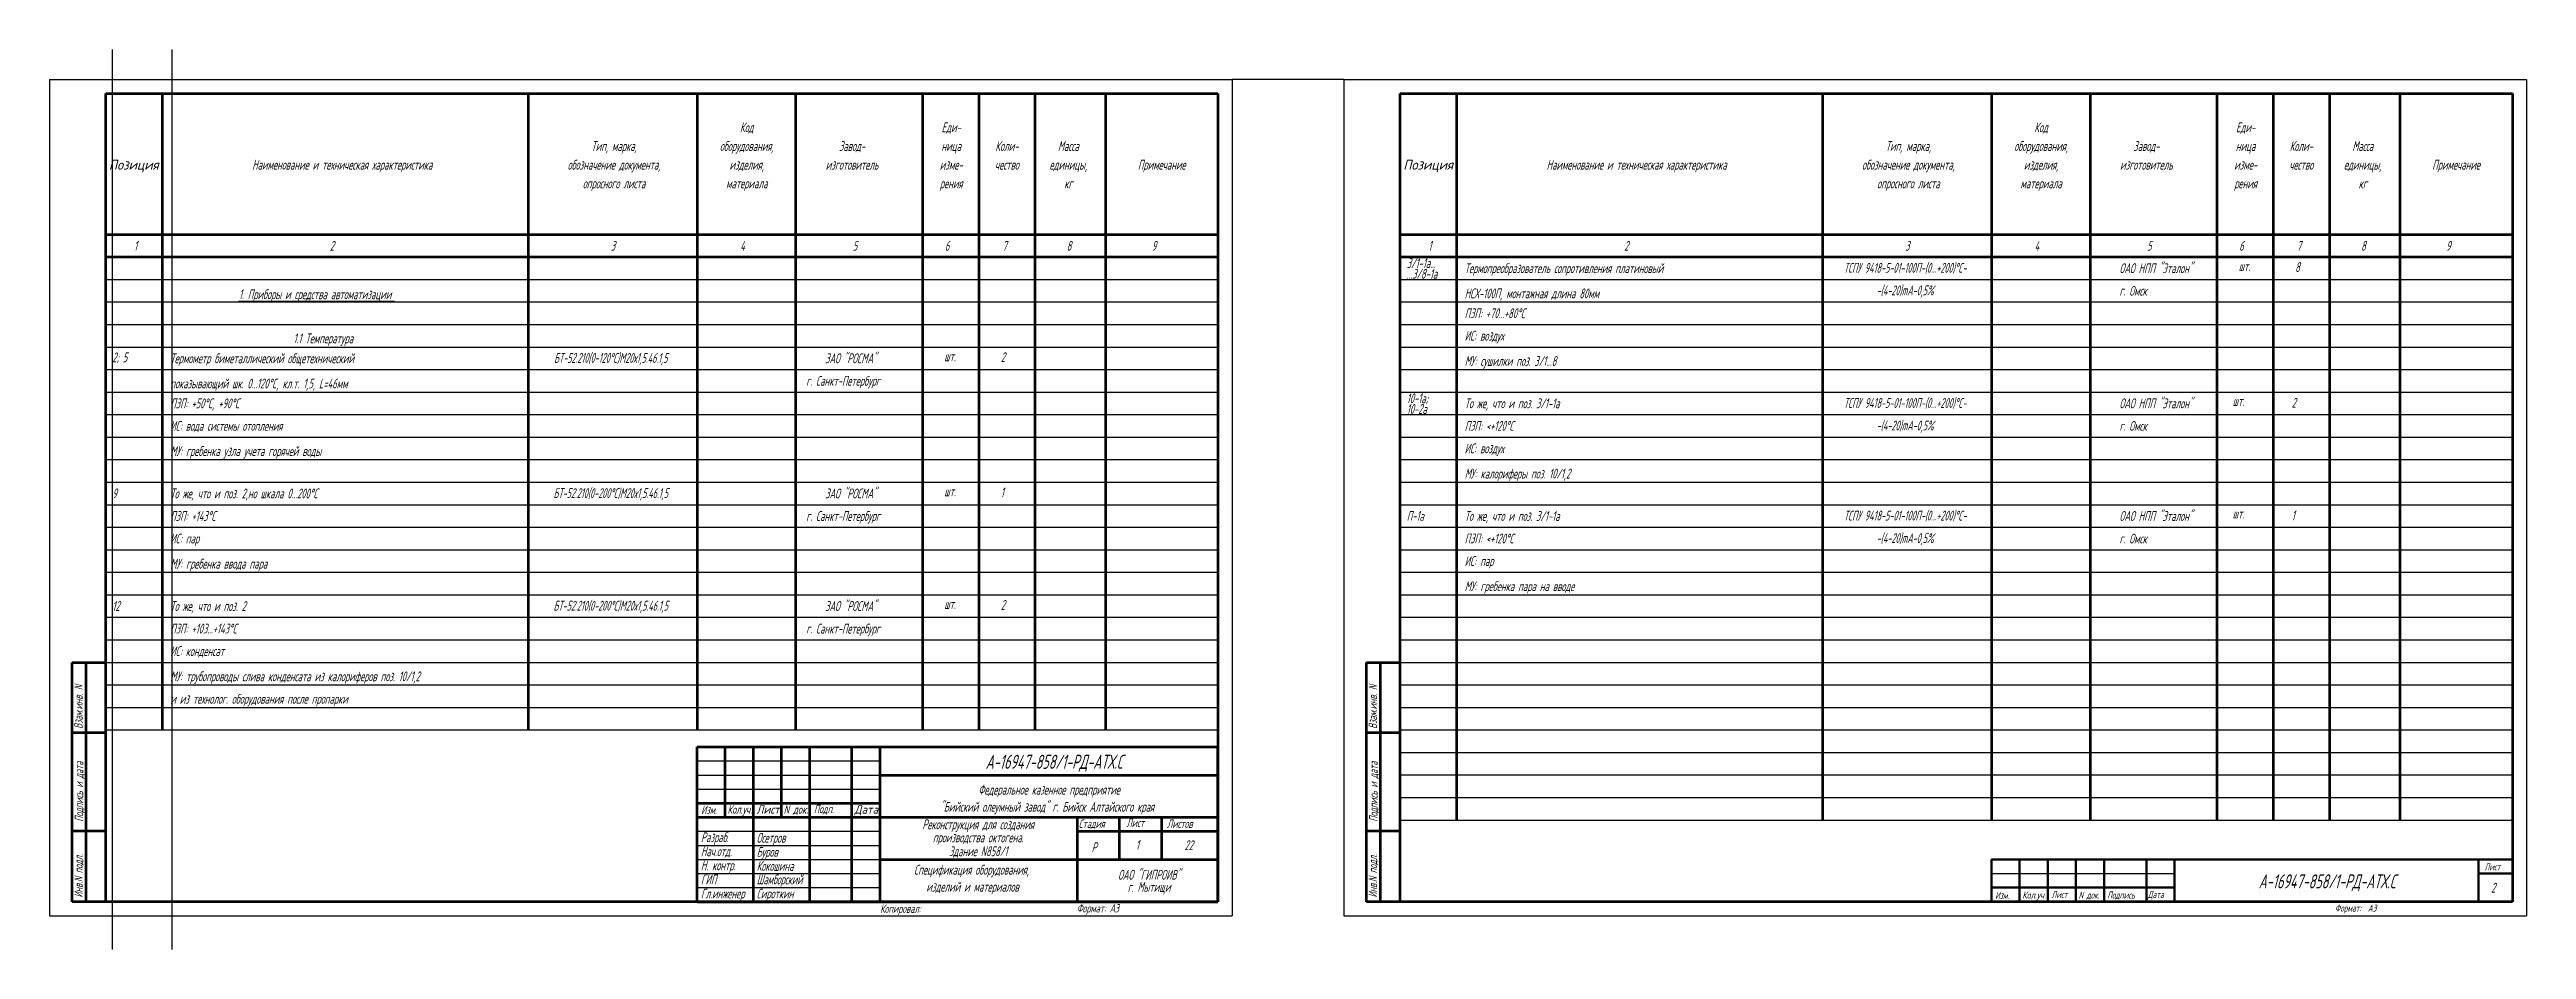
# Model space of a CAD drawing. Header units: millimetres. Extents: x -680 to 9204, y -4430 to 7779.
# Drawn here: x -233 to 646, y -3992 to -3672 of the extents above; entities that cross this region are included whole.
import ezdxf
from ezdxf.enums import TextEntityAlignment as Align

# ---------------------------------------------------------------- set-up
doc = ezdxf.new("R2010")
doc.units = ezdxf.units.MM
doc.layers.get('Defpoints').update_dxf_attribs({"color": 33})
for name, color, linetype, lineweight in [('Обводка', 6, 'Continuous', 25), ('Связи', 95, 'Continuous', 25), ('Текст_КИП', 2, 'Continuous', 25)]:
    doc.layers.add(name, color=color, linetype=linetype, lineweight=lineweight)
doc.styles.add('Simplex', font='simplex.shx', dxfattribs={"width": 0.7, "oblique": 15})

msp = doc.modelspace()

# ---------------------------------------------------------------- texts
at = {"layer": 'Текст_КИП', "style": 'Simplex', "oblique": 15, "width": 0.6}
for s, p in [('Код', (14.218, -3701.852)), ('Еди-', (86.836, -3701.852)), ('Код', (473.945, -3701.852)), ('Еди-', (546.562, -3701.852)), ('Наименование и техническая характеристика', (-129.436, -3715.152)), ('обозначение документа,', (-32.911, -3715.152)), ('Тип, марка,', (-32.911, -3708.502)), ('оборудования,', (14.218, -3708.502)), ('изделия,', (14.218, -3715.152)), ('изготовитель', (51.618, -3715.152)), ('Завод-', (51.618, -3708.502)), ('изме-', (86.836, -3715.152)), ('ница', (86.836, -3708.502)), ('Коли-', (106.618, -3708.502)), ('Масса', (128.453, -3708.502)), ('Примечание', (161.618, -3715.152)), ('Наименование и техническая характеристика', (330.291, -3715.152)), ('обозначение документа,', (426.816, -3715.152)), ('Тип, марка,', (426.816, -3708.502)), ('оборудования,', (473.945, -3708.502)), ('изделия,', (473.945, -3715.152)), ('изготовитель', (511.344, -3715.152)), ('Завод-', (511.344, -3708.502)), ('изме-', (546.562, -3715.152)), ('ница', (546.562, -3708.502)), ('Коли-', (566.344, -3708.502)), ('Масса', (588.18, -3708.502)), ('Примечание', (621.344, -3715.152)), ('опросного листа', (-32.911, -3721.802)), ('материала', (14.218, -3721.802)), ('рения', (86.836, -3721.802)), ('чество', (106.618, -3715.152)), ('единицы,', (128.453, -3715.152)), ('кг', (128.453, -3721.802)), ('опросного листа', (426.816, -3721.802)), ('материала', (473.945, -3721.802)), ('рения', (546.562, -3721.802)), ('чество', (566.344, -3715.152)), ('единицы,', (588.18, -3715.152)), ('кг', (588.18, -3721.802)), ('"Бийский олеумный завод" г. Бийск Алтайского края ', (121.618, -3943.195)), ('Федеральное казенное предприятие', (121.618, -3937.118)), ('Реконструкция для создания', (96.424, -3949.443)), ('производства октогена.', (96.424, -3954.096)), ('Здание N858/1', (96.424, -3958.984)), ('ОАО "ГИПРОИВ"', (157.134, -3967.347))]:
    msp.add_text(s, height=3.5, dxfattribs=at).set_placement(p, align=Align.CENTER)
at = {"layer": 'Текст_КИП', "style": 'Simplex', "oblique": 15}
for s, height, width, p, p2 in [('Позиция', 3.5, 0.822902, (-212.295, -3715.152), (-194.602, -3715.152)), ('Позиция', 3.5, 0.822902, (247.432, -3715.152), (265.124, -3715.152)), ('Кол.уч.', 3, 0.603486, (7.393, -3943.887), (16.1, -3943.887)), ('Лист', 3, 0.686041, (17.684, -3943.887), (25.916, -3943.887)), ('N док.', 3, 0.628372, (27.341, -3943.887), (36.048, -3943.887)), ('Дата', 3, 0.652619, (52.513, -3943.887), (60.904, -3943.887))]:
    msp.add_text(s, height=height, dxfattribs=dict(at, width=width)).set_placement(p, p2, align=Align.FIT)
for s, height, width, p in [('1', 3.5, 0.6, (-203.402, -3743.948)), ('2', 3.5, 0.6, (-133.843, -3743.948)), ('3', 3.5, 0.6, (-34.067, -3743.948)), ('4', 3.5, 0.6, (11.887, -3743.948)), ('5', 3.5, 0.6, (51.86, -3743.948)), ('6', 3.5, 0.6, (84.594, -3743.948)), ('7', 3.5, 0.6, (105.053, -3743.948)), ('8', 3.5, 0.6, (127.846, -3743.948)), ('9', 3.5, 0.6, (158.062, -3743.948)), ('3/1-1а...', 3.5, 0.6, (248.63, -3750.099)), ('1', 3.5, 0.6, (256.324, -3743.948)), ('2', 3.5, 0.6, (325.884, -3743.948)), ('3', 3.5, 0.6, (425.66, -3743.948)), ('4', 3.5, 0.6, (471.613, -3743.948)), ('5', 3.5, 0.6, (511.586, -3743.948)), ('6', 3.5, 0.6, (544.32, -3743.948)), ('7', 3.5, 0.6, (564.779, -3743.948)), ('8', 3.5, 0.6, (587.572, -3743.948)), ('9', 3.5, 0.6, (617.788, -3743.948)), ('...3/8-1а', 3.5, 0.6, (248.63, -3753.896)), ('Термопреобразователь сопротивления платиновый ', 3.5, 0.6, (269.216, -3751.906)), ('НСХ-100П, монтажная длина 80мм', 3.5, 0.6, (269.216, -3760.853)), ('ПЗП: +70...+80%%DC ', 3.5, 0.6, (269.216, -3767.906)), ('1.1 Температура', 3.5, 0.6, (-146.763, -3776.814)), ('ИС: воздух', 3.5, 0.6, (269.216, -3775.906)), ('2; 5', 3.5, 0.6, (-211.097, -3783.558)), ('Термометр биметаллический общетехнический ', 3.5, 0.6, (-190.51, -3783.906)), ('МУ: сушилки поз. 3/1...8', 3.5, 0.6, (269.216, -3784.853)), ('показывающий шк. 0...120%%DC, кл.т. 1,5, L=46мм', 3.5, 0.6, (-190.51, -3792.853)), ('ПЗП: +50%%DC, +90%%DC', 3.5, 0.6, (-190.51, -3799.906)), ('10-1а;', 3.5, 0.6, (248.63, -3798.099)), ('10-2а', 3.5, 0.6, (248.63, -3801.896)), ('То же, что и поз. 3/1-1а', 3.5, 0.6, (269.216, -3799.906)), (' шт.   ', 3.5, 0.6, (540.601, -3799.043)), ('2', 3.5, 0.6, (562.94, -3799.686)), ('ИС: вода системы отопления', 3.5, 0.6, (-190.51, -3807.906)), ('ПЗП: <+120%%DC ', 3.5, 0.6, (269.216, -3807.906)), ('МУ: гребенка узла учета горячей воды', 3.5, 0.6, (-190.51, -3816.853)), ('ИС: воздух', 3.5, 0.6, (269.216, -3815.906)), ('МУ: калориферы поз. 10/1,2', 3.5, 0.6, (269.216, -3824.853)), ('9', 3.5, 0.6, (-211.097, -3831.876)), ('То же, что и поз. 2,но шкала 0...200%%DC ', 3.5, 0.6, (-190.51, -3831.906)), ('ИС: пар', 3.5, 0.6, (-190.51, -3847.906)), ('ПЗП: +143%%DC', 3.5, 0.6, (-190.51, -3839.906)), ('П-1а', 3.5, 0.6, (248.63, -3839.876)), ('ПЗП: <+120%%DC ', 3.5, 0.6, (269.216, -3847.906)), ('То же, что и поз. 3/1-1а', 3.5, 0.6, (269.216, -3839.906)), (' шт.   ', 3.5, 0.6, (540.601, -3839.043)), ('1', 3.5, 0.6, (562.94, -3839.686)), ('ИС: пар', 3.5, 0.6, (269.216, -3855.906)), ('МУ: гребенка ввода пара', 3.5, 0.6, (-190.51, -3856.853)), ('МУ: гребенка пара на вводе', 3.5, 0.6, (269.216, -3864.853)), ('12', 3.5, 0.6, (-211.097, -3871.876)), ('То же, что и поз. 2', 3.5, 0.6, (-190.51, -3871.906)), ('ПЗП: +103...+143%%DC', 3.5, 0.6, (-190.51, -3879.906)), ('ИС: конденсат', 3.5, 0.6, (-190.51, -3887.906)), ('МУ: трубопроводы слива конденсата из калориферов поз. 10/1,2', 3.5, 0.6, (-190.51, -3896.853)), ('и из технолог. оборудования после пропарки', 3.5, 0.6, (-190.51, -3904.853)), ('А-16947-858/1-РД-АТХ.С', 5, 0.6, (99.1, -3927.964)), ('Изм.', 3, 0.6, (-1.948, -3944.046)), ('Подп.', 3, 0.6, (38.106, -3943.729)), ('Стадия', 3, 0.6, (132.147, -3948.951)), ('Лист', 3, 0.6, (149.087, -3948.634)), ('Листов', 3, 0.6, (163.494, -3948.951)), ('Разраб.', 3.5, 0.6, (-2.044, -3954.008)), ('Нач.отд.', 3.5, 0.6, (-2.044, -3959.008)), ('Буров', 3.5, 0.6, (17.762, -3959.204)), ('Осетров', 3.5, 0.6, (17.762, -3954.204)), ('Н. контр.', 3.5, 0.6, (-2.044, -3964.008)), ('ГИП', 3.5, 0.6, (-2.044, -3969.008)), ('Шамборский', 3.5, 0.5, (17.762, -3969.008)), ('Кокошина', 3.5, 0.6, (17.762, -3964.204)), ('Спецификация оборудования,', 3.5, 0.6, (73.65, -3965.561)), ('А-16947-858/1-РД-АТХ.С', 5, 0.6, (551.213, -3970.428)), ('Гл.инженер', 3.5, 0.6, (-2.044, -3974.008)), ('Сироткин', 3.5, 0.6, (17.762, -3974.008)), ('изделий и материалов', 3.5, 0.6, (78.003, -3971.589))]:
    msp.add_text(s, height=height, dxfattribs=dict(at, width=width)).set_placement(p)
at = {"layer": 'Текст_КИП', "color": 3, "style": 'Simplex', "oblique": 15, "width": 0.5}
for s, p in [('ТСПУ 9418-5-01-100П-(0...+200)%%DC-', (425.66, -3751.773)), ('-(4-20)mA-0,5%%%', (425.66, -3759.773)), ('БТ-52.210(0-120%%DС)М20х1,5.46.1,5', (-34.067, -3783.773)), ('ТСПУ 9418-5-01-100П-(0...+200)%%DC-', (425.66, -3799.773)), ('-(4-20)mA-0,5%%%', (425.66, -3807.773)), ('БТ-52.210(0-200%%DС)М20х1,5.46.1,5', (-34.067, -3831.773)), ('ТСПУ 9418-5-01-100П-(0...+200)%%DC-', (425.66, -3839.773)), ('-(4-20)mA-0,5%%%', (425.66, -3847.773)), ('БТ-52.210(0-200%%DС)М20х1,5.46.1,5', (-34.067, -3871.773))]:
    msp.add_text(s, height=3.5, dxfattribs=at).set_placement(p, align=Align.CENTER)
at = {"layer": 'Текст_КИП', "color": 3, "style": 'Simplex', "oblique": 15, "width": 0.6}
for s, height, p in [('г. Омск', 3.5, (501.794, -3759.906)), ('ОАО НПП "Эталон" ', 3.5, (501.794, -3751.906)), ('ЗАО "РОСМА"', 3.5, (42.068, -3783.906)), ('г. Санкт-Петербург', 3.5, (35.353, -3791.906)), ('ОАО НПП "Эталон" ', 3.5, (501.794, -3799.906)), ('г. Омск', 3.5, (501.794, -3807.906)), ('ЗАО "РОСМА"', 3.5, (42.068, -3831.906)), ('г. Санкт-Петербург', 3.5, (35.353, -3839.906)), ('г. Омск', 3.5, (501.794, -3847.906)), ('ОАО НПП "Эталон" ', 3.5, (501.794, -3839.906)), ('ЗАО "РОСМА"', 3.5, (42.068, -3871.906)), ('г. Санкт-Петербург', 3.5, (35.353, -3879.906)), ('Копировал:', 3, (61.618, -3979.121)), ('Формат: А3', 3, (131.478, -3978.988))]:
    msp.add_text(s, height=height, dxfattribs=at).set_placement(p)
at = {"layer": 'Текст_КИП', "lineweight": -3, "style": 'Simplex', "oblique": 15, "width": 0.6}
for s, height, p in [('шт.', 3.5, (544.113, -3751.194)), ('8', 3.5, (564.177, -3751.493)), ('%%U1. Приборы и средства автоматизации ', 3.5, (-166.13, -3761.154)), ('шт.', 3.5, (84.387, -3783.194)), ('2', 3.5, (104.451, -3783.493)), ('шт.', 3.5, (84.387, -3831.194)), ('1', 3.5, (104.451, -3831.493)), ('шт.', 3.5, (84.387, -3871.194)), ('2', 3.5, (104.451, -3871.493)), ('Р', 3.5, (136.73, -3957.551)), ('1', 3.5, (152.449, -3956.71)), ('Лист', 2.5, (631.426, -3964.036)), ('Изм.', 2.5, (457.623, -3974.223)), ('Лист', 2.5, (477.642, -3973.859)), ('N док.', 2.5, (487.288, -3974.041)), ('Подпись', 2.5, (497.479, -3974.041)), ('Дата', 2.5, (511.857, -3973.859)), ('Формат:  А3', 2.5, (578.387, -3978.68)), ('2', 3.5, (633.785, -3971.921))]:
    msp.add_text(s, height=height, dxfattribs=at).set_placement(p)
at = {"layer": 'Текст_КИП', "style": 'Simplex', "oblique": 15, "width": 0.6}
for s, p in [('Взам.инв. N', (-221.619, -3913.785)), ('Взам.инв. N', (238.107, -3913.785)), ('Подпись и дата', (-221.409, -3946.781)), ('Подпись и дата', (238.317, -3946.781)), ('Инв.N подл.', (-221.619, -3973.681)), ('Инв.N подл.', (238.107, -3973.681))]:
    msp.add_text(s, height=3, rotation=90, dxfattribs=at).set_placement(p)
at = {"layer": 'Текст_КИП', "color": 1, "lineweight": -3, "style": 'Simplex', "oblique": 15, "width": 0.6}
msp.add_text('22', height=3.5, dxfattribs=at).set_placement((169.75, -3956.826))
at = {"layer": 'Текст_КИП', "style": 'Simplex', "oblique": 15, "width": 0.6}
msp.add_text('г. Мытищи', height=3.5, dxfattribs=at).set_placement((157.134, -3970.377), align=Align.MIDDLE)
at = {"layer": 'Текст_КИП', "lineweight": -3, "style": 'Simplex', "oblique": 15, "width": 0.696257}
msp.add_text('Кол.уч.', height=2.5, dxfattribs=at).set_placement((467.268, -3974.041), (475.64, -3974.041), align=Align.FIT)

# ---------------------------------------------------------------- linework, layer by layer
msp.add_line((226.344, -3683.152), (186.618, -3683.152))
at = {"lineweight": 60}
for p, q in [((-213.382, -3688.152), (181.618, -3688.152)), ((-213.382, -3975.152), (-213.382, -3688.152)), ((-193.382, -3688.152), (-193.382, -3914.152)), ((-63.382, -3688.152), (-63.382, -3914.152)), ((-3.382, -3688.152), (-3.382, -3914.152)), ((31.618, -3688.152), (31.618, -3914.152)), ((76.618, -3688.152), (76.618, -3914.152)), ((96.618, -3688.152), (96.618, -3914.152)), ((116.618, -3688.152), (116.618, -3914.152)), ((141.618, -3688.152), (141.618, -3914.152)), ((181.618, -3688.152), (181.618, -3975.152)), ((246.344, -3688.152), (641.344, -3688.152)), ((246.344, -3975.152), (246.344, -3688.152)), ((266.344, -3688.152), (266.344, -3946.152)), ((396.344, -3688.152), (396.344, -3946.152)), ((456.344, -3688.152), (456.344, -3946.152)), ((491.344, -3688.152), (491.344, -3946.152)), ((536.344, -3688.152), (536.344, -3946.152)), ((556.344, -3688.152), (556.344, -3946.152)), ((576.344, -3688.152), (576.344, -3946.152)), ((601.344, -3688.152), (601.344, -3946.152)), ((641.344, -3688.152), (641.344, -3975.152)), ((-213.382, -3738.152), (181.618, -3738.152)), ((246.344, -3738.152), (641.344, -3738.152)), ((-213.382, -3746.152), (181.618, -3746.152)), ((246.344, -3746.152), (641.344, -3746.152)), ((-225.382, -3975.152), (-225.382, -3890.152)), ((-225.382, -3890.152), (-213.382, -3890.152)), ((-220.382, -3975.152), (-220.382, -3890.152)), ((234.344, -3975.152), (234.344, -3890.152)), ((234.344, -3890.152), (246.344, -3890.152)), ((239.344, -3975.152), (239.344, -3890.152)), ((-213.382, -3915.152), (-225.382, -3915.152)), ((-3.382, -3975.158), (-3.382, -3920.158)), ((-3.382, -3920.158), (181.618, -3920.158)), ((6.618, -3945.158), (6.618, -3920.158)), ((16.618, -3975.158), (16.618, -3920.158)), ((26.618, -3945.158), (26.618, -3920.158)), ((36.618, -3975.158), (36.618, -3920.158)), ((51.618, -3975.158), (51.618, -3920.158)), ((61.618, -3975.158), (61.618, -3920.158)), ((181.618, -3975.152), (181.618, -3920.152)), ((246.344, -3915.152), (234.344, -3915.152)), ((61.618, -3930.158), (181.618, -3930.158)), ((-3.382, -3940.158), (61.618, -3940.158)), ((-3.382, -3945.158), (61.618, -3945.158)), ((61.618, -3945.158), (181.618, -3945.158)), ((131.618, -3945.158), (131.618, -3975.158)), ((146.618, -3960.158), (146.618, -3945.158)), ((161.618, -3960.158), (161.618, -3945.158)), ((-213.382, -3950.152), (-225.382, -3950.152)), ((131.618, -3950.158), (181.618, -3950.158)), ((246.344, -3950.152), (234.344, -3950.152)), ((61.618, -3960.158), (181.618, -3960.158)), ((-213.382, -3975.152), (-225.382, -3975.152)), ((181.618, -3975.152), (-213.382, -3975.152)), ((-3.382, -3975.152), (181.618, -3975.152)), ((246.344, -3975.152), (234.344, -3975.152)), ((641.344, -3975.152), (246.344, -3975.152))]:
    msp.add_line(p, q, dxfattribs=at)
at = {"lineweight": 50}
for p, q in [((641.344, -3960.152), (456.344, -3960.152)), ((456.344, -3960.152), (456.344, -3975.152)), ((466.344, -3975.152), (466.344, -3960.152)), ((476.344, -3975.152), (476.344, -3960.152)), ((486.344, -3975.152), (486.344, -3960.152)), ((496.344, -3975.152), (496.344, -3960.152)), ((511.344, -3975.152), (511.344, -3960.152)), ((521.344, -3975.152), (521.344, -3960.152)), ((629.344, -3975.152), (629.344, -3960.152)), ((629.344, -3965.152), (641.344, -3965.152)), ((456.344, -3970.152), (521.344, -3970.152))]:
    msp.add_line(p, q, dxfattribs=at)
at = {"lineweight": -3}
msp.add_line((456.344, -3965.152), (521.344, -3965.152), dxfattribs=at)
at = {"layer": 'Defpoints', "color": 33, "ltscale": 0.5}
for p, q in [((-211.097, -3672.484), (-211.097, -3992.119)), ((-189.991, -3672.484), (-189.991, -3992.119))]:
    msp.add_line(p, q, dxfattribs=at)
at = {"layer": 'Defpoints'}
for p, q in [((-233.382, -3683.152), (186.618, -3683.152)), ((-233.382, -3683.152), (-233.382, -3980.124)), ((186.618, -3683.152), (186.618, -3980.152)), ((226.344, -3683.152), (646.344, -3683.152)), ((226.344, -3683.152), (226.344, -3980.124)), ((646.344, -3683.152), (646.344, -3980.152)), ((-233.382, -3980.124), (186.618, -3980.152)), ((226.344, -3980.124), (646.344, -3980.152))]:
    msp.add_line(p, q, dxfattribs=at)
at = {"layer": 'Обводка', "color": 155}
for p, q in [((-213.382, -3754.152), (181.618, -3754.152)), ((246.344, -3754.152), (641.344, -3754.152)), ((-213.382, -3762.152), (181.618, -3762.152)), ((246.344, -3762.152), (641.344, -3762.152)), ((-213.382, -3770.152), (181.618, -3770.152)), ((246.344, -3770.152), (641.344, -3770.152)), ((-213.382, -3778.152), (181.618, -3778.152)), ((246.344, -3778.152), (641.344, -3778.152)), ((-213.382, -3786.152), (181.618, -3786.152)), ((246.344, -3786.152), (641.344, -3786.152)), ((-213.382, -3794.152), (181.618, -3794.152)), ((246.344, -3794.152), (641.344, -3794.152)), ((-213.382, -3802.152), (181.618, -3802.152)), ((246.344, -3802.152), (641.344, -3802.152)), ((-213.382, -3810.152), (181.618, -3810.152)), ((246.344, -3810.152), (641.344, -3810.152)), ((-213.382, -3818.152), (181.618, -3818.152)), ((-213.382, -3826.152), (181.618, -3826.152)), ((246.344, -3818.152), (641.344, -3818.152)), ((246.344, -3826.152), (641.344, -3826.152)), ((-213.382, -3834.152), (181.618, -3834.152)), ((246.344, -3834.152), (641.344, -3834.152)), ((-213.382, -3842.152), (181.618, -3842.152)), ((246.344, -3842.152), (641.344, -3842.152)), ((-213.382, -3850.152), (181.618, -3850.152)), ((246.344, -3850.152), (641.344, -3850.152)), ((-213.382, -3858.152), (181.618, -3858.152)), ((246.344, -3858.152), (641.344, -3858.152)), ((-213.382, -3866.152), (181.618, -3866.152)), ((246.344, -3866.152), (641.344, -3866.152)), ((-213.382, -3874.152), (181.618, -3874.152)), ((246.344, -3874.152), (641.344, -3874.152)), ((-213.382, -3882.152), (181.618, -3882.152)), ((246.344, -3882.152), (641.344, -3882.152)), ((-213.382, -3890.152), (181.618, -3890.152)), ((246.344, -3890.152), (641.344, -3890.152)), ((-213.382, -3898.152), (181.618, -3898.152)), ((246.344, -3898.152), (641.344, -3898.152)), ((-213.382, -3906.152), (181.618, -3906.152)), ((-213.382, -3914.152), (181.618, -3914.152)), ((246.344, -3906.152), (641.344, -3906.152)), ((246.344, -3914.152), (641.344, -3914.152)), ((246.344, -3922.152), (641.344, -3922.152)), ((-3.382, -3925.158), (61.618, -3925.158)), ((-3.382, -3930.158), (61.618, -3930.158)), ((246.344, -3930.152), (641.344, -3930.152)), ((-3.382, -3935.158), (61.618, -3935.158)), ((246.344, -3938.152), (641.344, -3938.152)), ((246.344, -3946.152), (641.344, -3946.152)), ((-3.382, -3950.158), (61.618, -3950.158)), ((-3.382, -3955.158), (61.618, -3955.158)), ((-3.382, -3960.158), (61.618, -3960.158)), ((-3.382, -3965.158), (61.618, -3965.158)), ((-3.382, -3970.158), (61.618, -3970.158))]:
    msp.add_line(p, q, dxfattribs=at)
at = {"layer": 'Связи'}
for p, q in [((181.618, -3975.146), (181.618, -3920.146)), ((-3.382, -3975.146), (181.618, -3975.146))]:
    msp.add_line(p, q, dxfattribs=at)

msp.set_redraw_order([(e.dxf.handle, doc.entitydb.next_handle()) for e in msp.query("TEXT MTEXT ATTDEF DIMENSION ARC_DIMENSION")])  # texts and dimensions are drawn at this point

doc.saveas('drawing.dxf')
